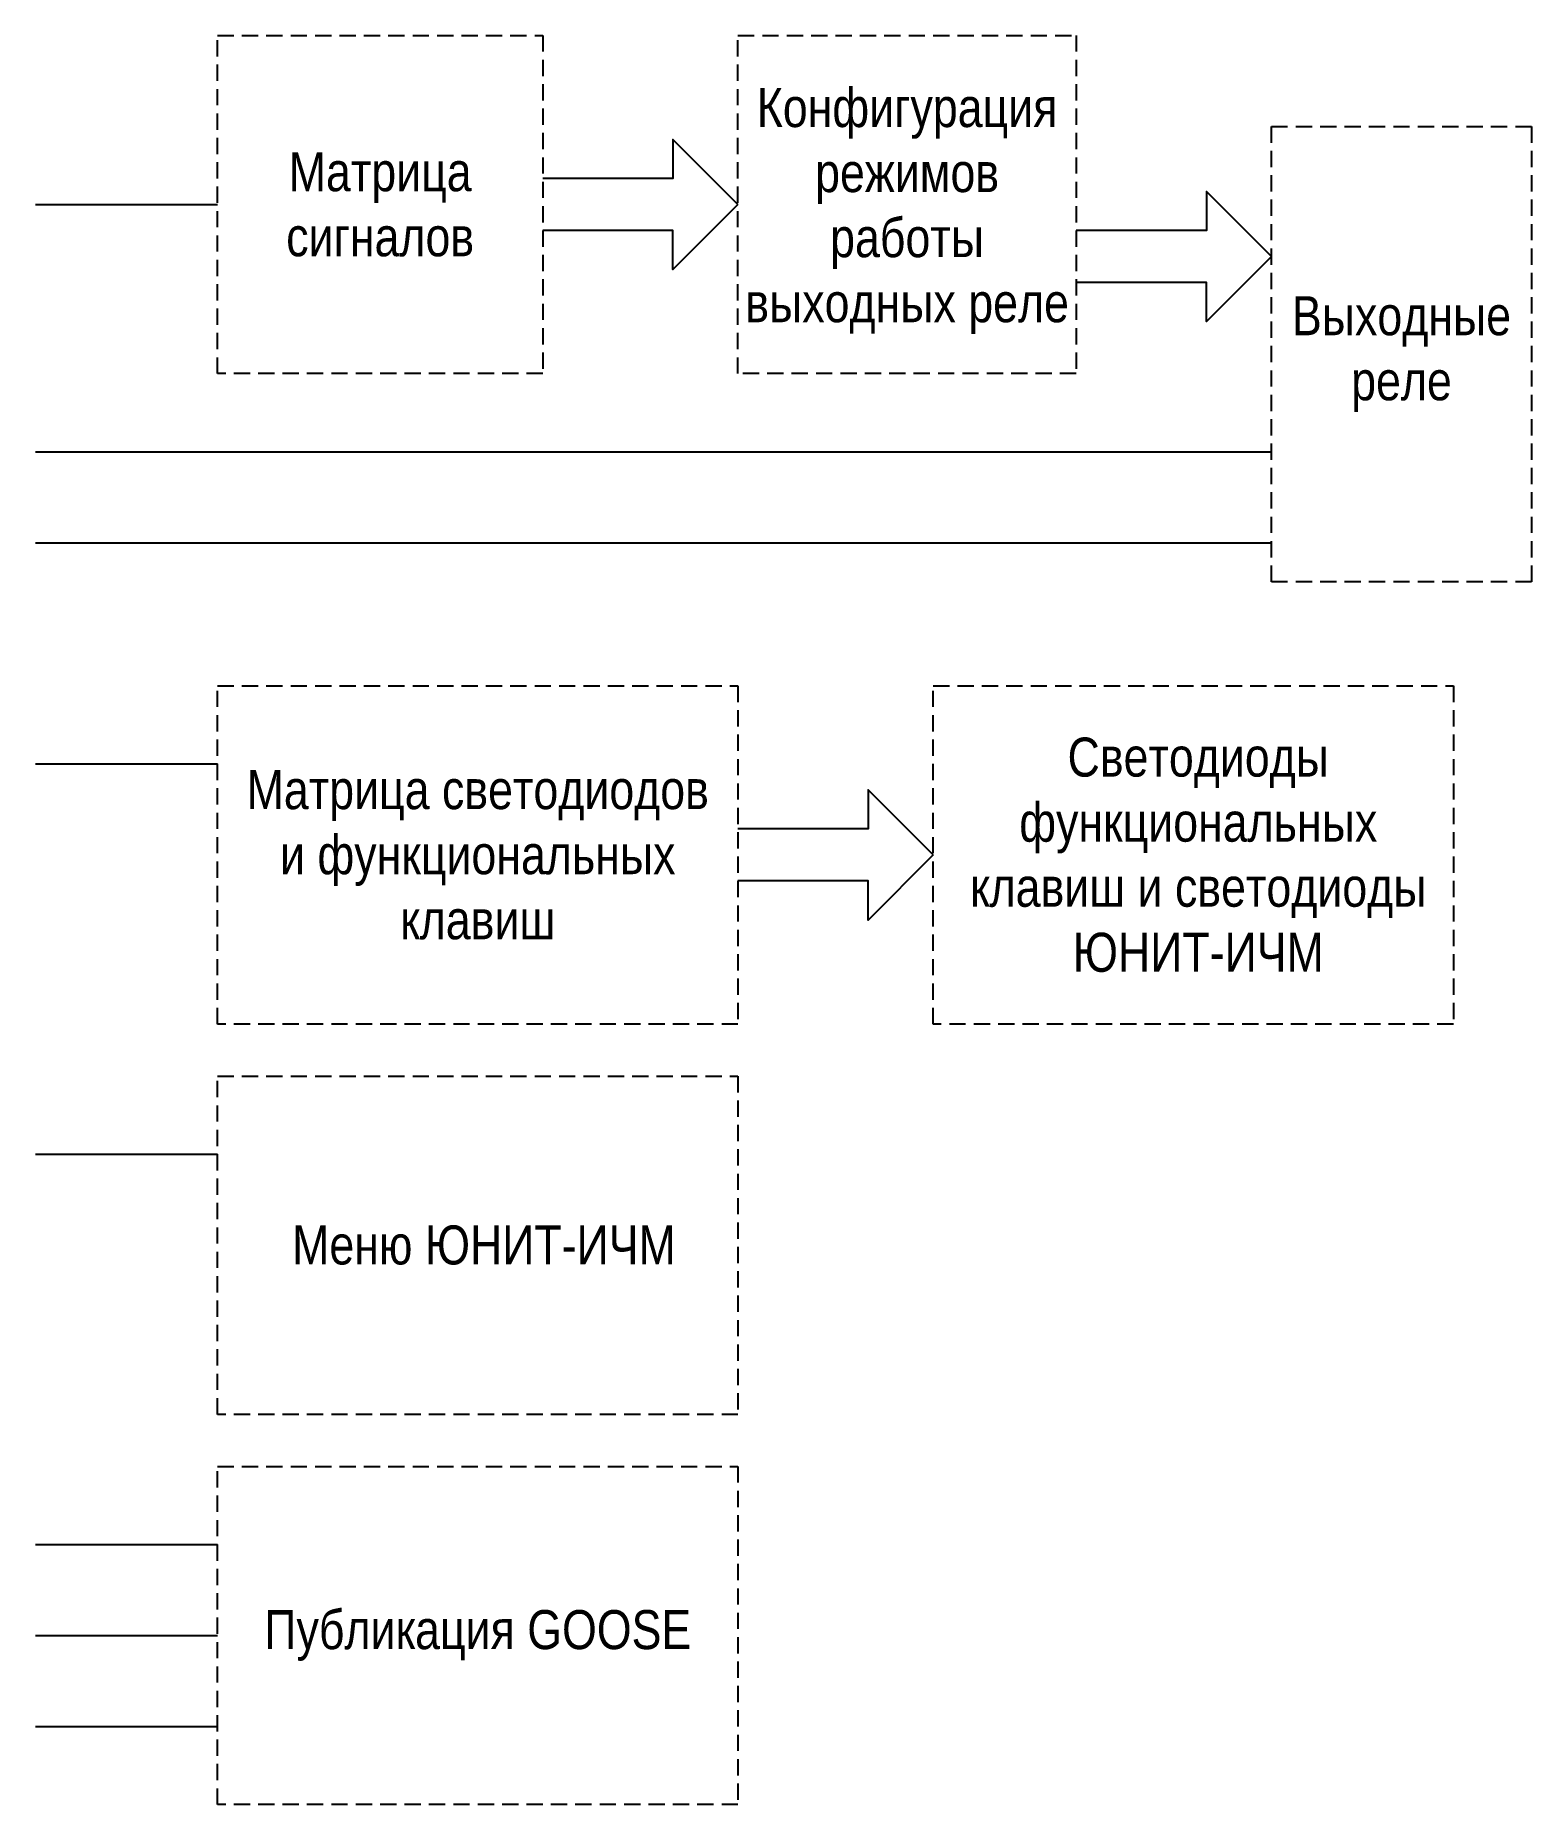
# Model space of a CAD drawing. Header units: millimetres. Extents: x -1361 to 2220, y 0 to 841.
# Drawn here: x -605 to -490, y 569 to 705 of the extents above; entities that cross this region are included whole.
import ezdxf

# ---------------------------------------------------------------- set-up
doc = ezdxf.new("R2010")
doc.units = ezdxf.units.MM
doc.linetypes.add('штриховая2', pattern=[0.375, 0.25, -0.125])
doc.layers.add('TEXT', color=7, linetype='Continuous', lineweight=25)
doc.styles.add('2.5_Gost_RD', font='ARIALN.TTF', dxfattribs={"height": 2.5})

msp = doc.modelspace()

# ---------------------------------------------------------------- texts
at = {"layer": 'TEXT', "ltscale": 100, "char_height": 3, "attachment_point": 5, "style": '2.5_Gost_RD'}
for s, insert, width in [('Конфигурация режимов работы выходных реле', (-538, 691.5), 26), ('Матрица сигналов', (-578.5, 692), 25), ('Выходные реле', (-500, 680.5), 20), ('Светодиоды функциональных клавиш и светодиоды ЮНИТ-ИЧМ', (-515.62, 642), 39.2457), ('Матрица светодиодов  и функциональных клавиш', (-571, 642), 36.7243), (' Меню ЮНИТ-ИЧМ', (-571, 612), 40), ('Публикация GOOSE', (-571, 582), 40)]:
    msp.add_mtext(s, dxfattribs=dict(at, insert=insert, width=width))

# ---------------------------------------------------------------- linework, layer by layer
at = {"linetype": 'штриховая2', "ltscale": 5}
for points in [[(-591, 705), (-566, 705), (-566, 679), (-591, 679)], [(-551, 705), (-525, 705), (-525, 679), (-551, 679)], [(-510, 698), (-490, 698), (-490, 663), (-510, 663)], [(-591, 655), (-551, 655), (-551, 629), (-591, 629)], [(-536, 655), (-496, 655), (-496, 629), (-536, 629)], [(-591, 625), (-551, 625), (-551, 599), (-591, 599)], [(-591, 595), (-551, 595), (-551, 569), (-591, 569)]]:
    msp.add_lwpolyline(points, close=True, dxfattribs=at)
at = {"ltscale": 100}
for points in [[(-551, 692), (-556, 697), (-556, 694), (-566, 694)], [(-510, 688), (-515, 693), (-515, 690), (-525, 690)], [(-605, 692), (-591, 692)], [(-551, 692), (-556, 687), (-556, 690), (-566, 690)], [(-510, 688), (-515, 683), (-515, 686), (-525, 686)], [(-605, 673), (-510, 673)], [(-605, 666), (-510, 666)], [(-605, 649), (-591, 649)], [(-536, 642), (-541, 647), (-541, 644), (-551, 644)], [(-536, 642), (-541, 637), (-541, 640), (-551, 640)], [(-605, 619), (-591, 619)], [(-605, 589), (-591, 589)], [(-605, 582), (-591, 582)], [(-605, 575), (-591, 575)]]:
    msp.add_lwpolyline(points, dxfattribs=at)

msp.set_redraw_order([(e.dxf.handle, doc.entitydb.next_handle()) for e in msp.query("TEXT MTEXT ATTDEF DIMENSION ARC_DIMENSION")])  # texts and dimensions are drawn at this point

doc.saveas('drawing.dxf')
